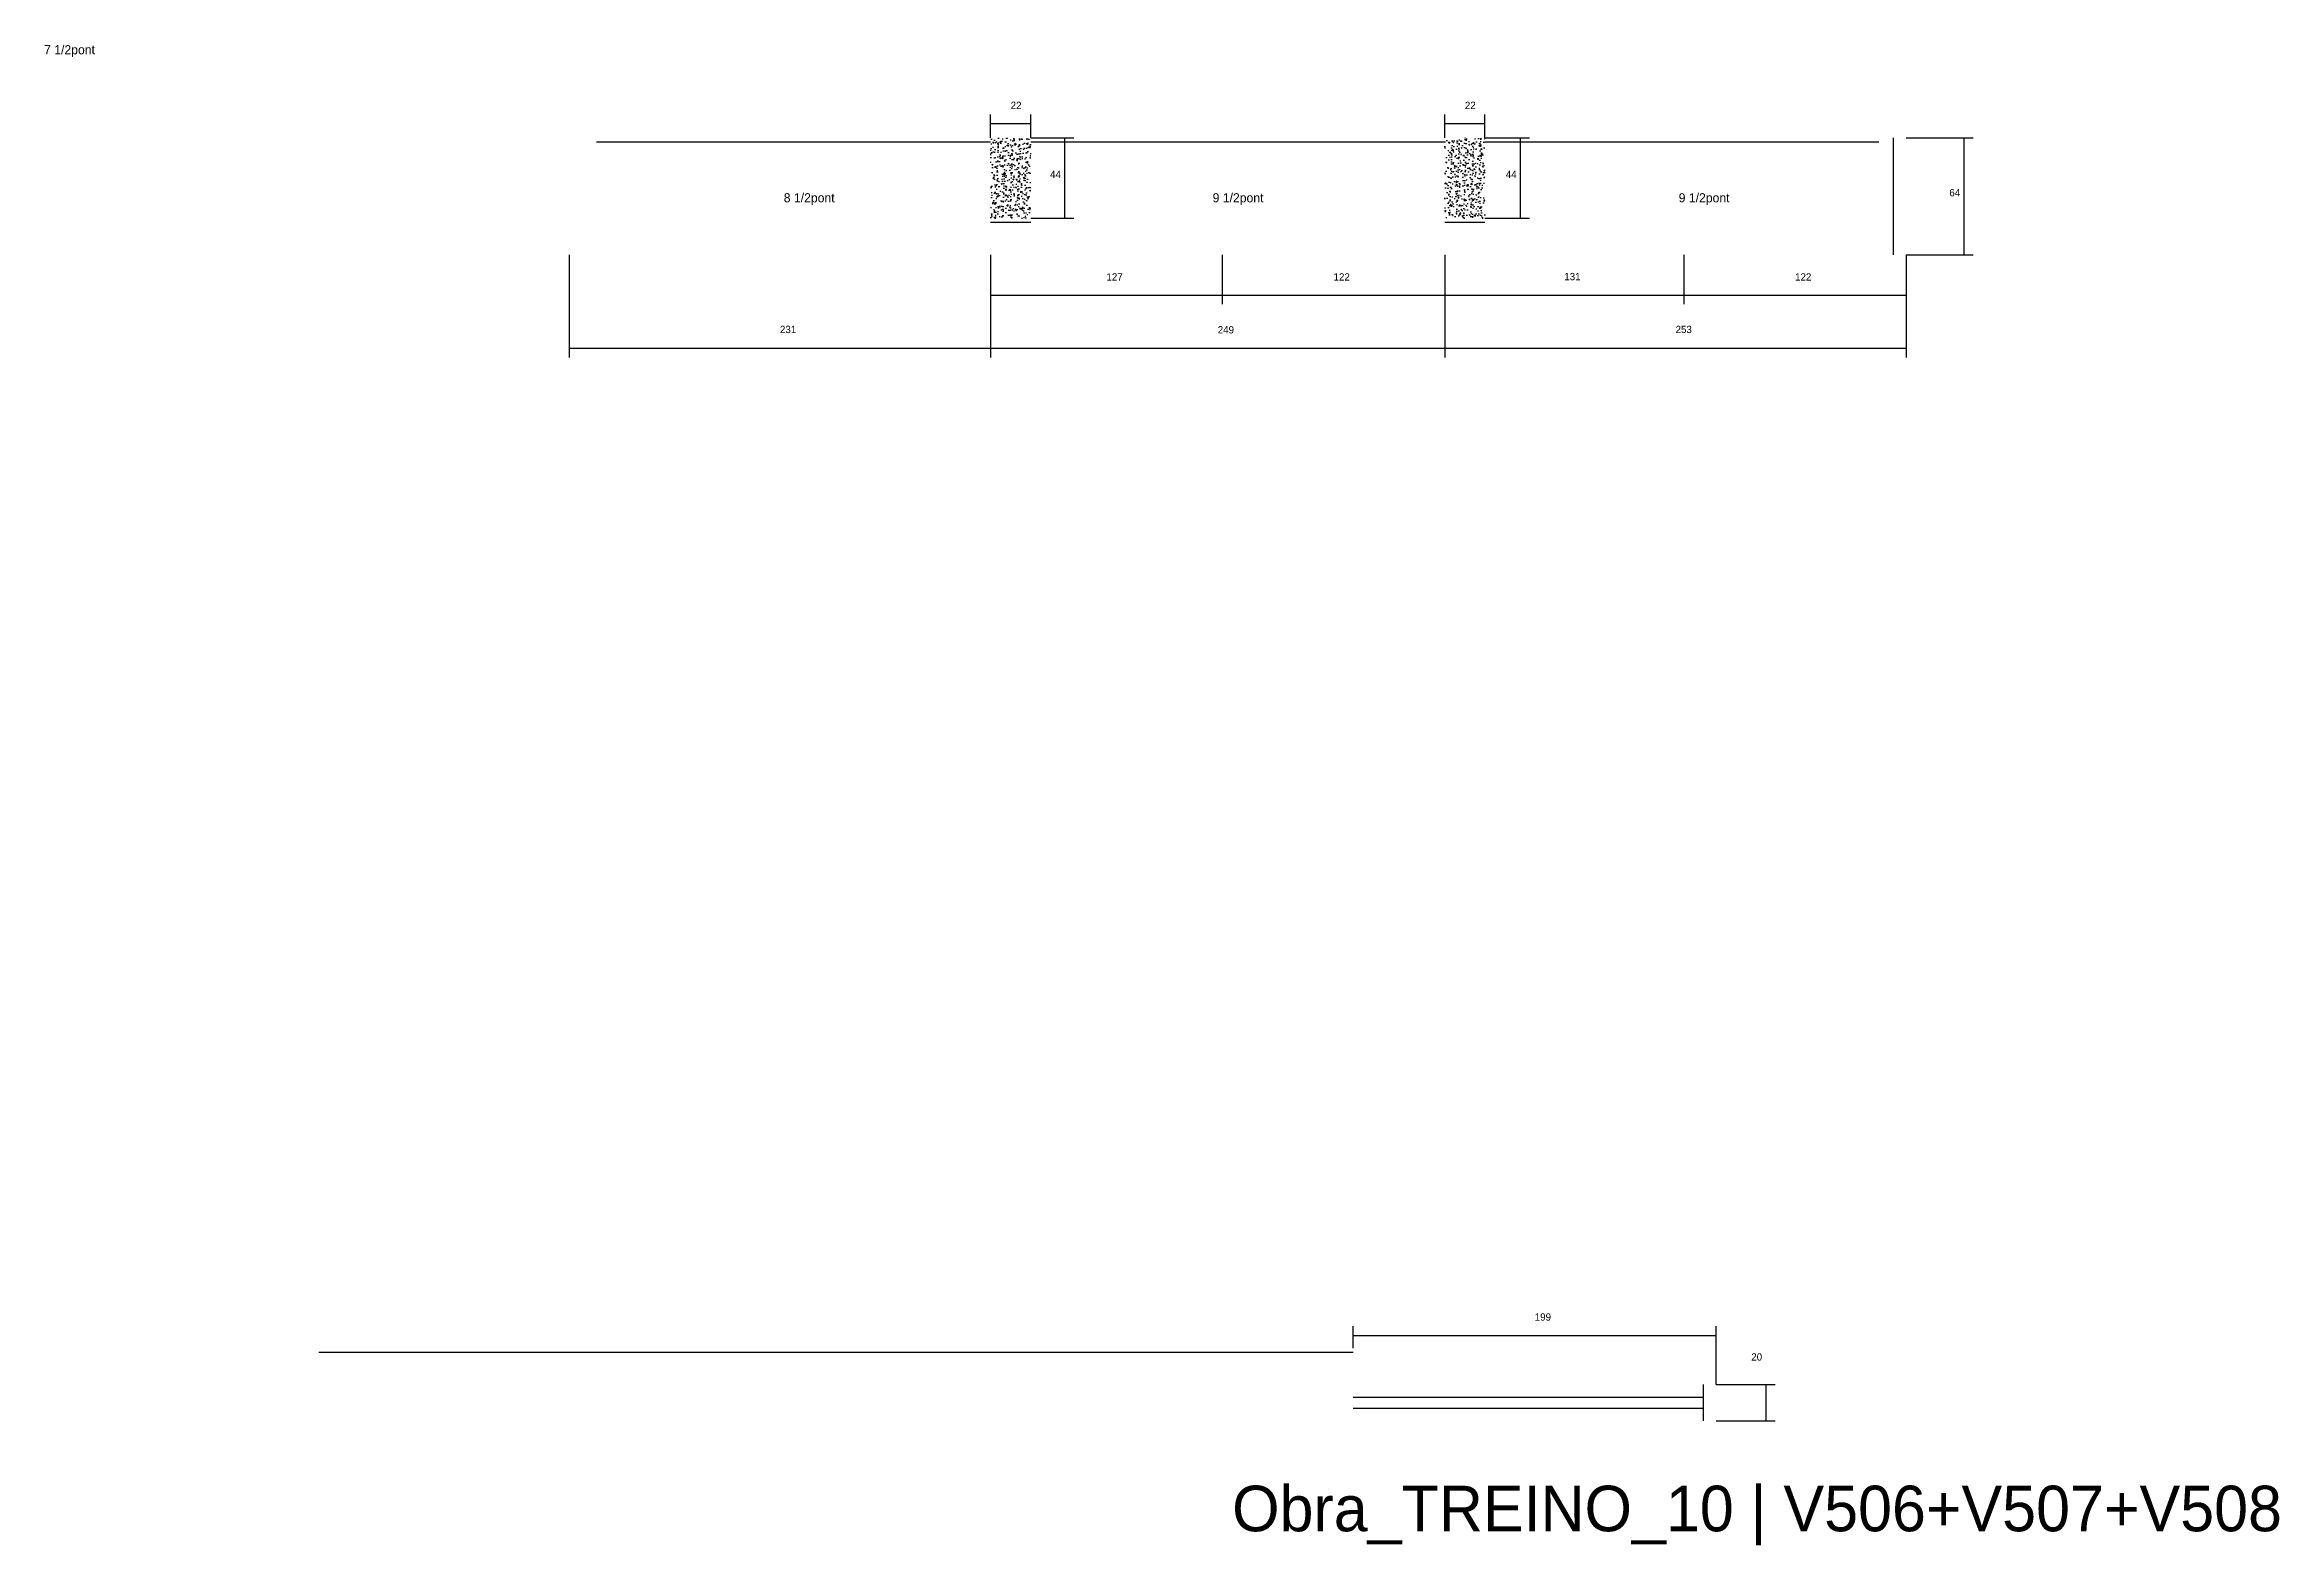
# Model space of a CAD drawing. Header units: metres. Extents: x -2848 to 22762, y -45195 to 1016.
# Drawn here: x -651 to 574, y -23218 to -22395 of the extents above; entities that cross this region are included whole.
import ezdxf

# ---------------------------------------------------------------- set-up
doc = ezdxf.new("R2010")
doc.units = ezdxf.units.M
for name, color, linetype in [('COTA', 4, 'Continuous'), ('Cota Seção (2x)', 4, 'Continuous'), ('LABEL_ID', 3, 'Continuous'), ('NOMENCLATURA', 7, 'Continuous'), ('SARR_2.2x7', 40, 'Continuous')]:
    doc.layers.add(name, color=color, linetype=linetype)

msp = doc.modelspace()

# ---------------------------------------------------------------- texts
at = {"layer": 'Cota Seção (2x)'}
for s, p in [('22', (-121.4, -22430)), ('22', (127.6, -22430)), ('44', (-99.8, -22467.9)), ('44', (150, -22467.9)), ('64', (393.2, -22477.9)), ('127', (-68.9, -22524.1)), ('122', (55.6, -22524.1)), ('131', (182.1, -22523.9)), ('122', (308.6, -22524.1)), ('231', (-247.9, -22552.9)), ('249', (-7.9, -22553.1)), ('253', (243.1, -22552.9)), ('199', (165.9, -23094.5)), ('20', (284.6, -23116.4))]:
    msp.add_text(s, height=4, dxfattribs=at).set_placement(p)
at = {"layer": 'LABEL_ID'}
msp.add_text('Obra_TREINO_10 | V506+V507+V508', height=25, dxfattribs=at).set_placement((0, -23210))
at = {"layer": 'NOMENCLATURA'}
for s, p in [('7 1/2pont', (-651.3, -22400)), ('8 1/2pont', (-245.8, -22481.2)), ('9 1/2pont', (-10.7, -22481.2)), ('9 1/2pont', (244.8, -22481.2))]:
    msp.add_text(s, height=5, dxfattribs=at).set_placement(p)

# ---------------------------------------------------------------- hatches: boundary and pattern name
at = {"layer": 'COTA'}
h = msp.add_hatch(dxfattribs=at)
h.set_pattern_fill('AR-CONC', scale=0.03)
h.paths.add_polyline_path([(-132.4, -22445.9), (-110.4, -22445.9), (-110.4, -22489.9), (-132.4, -22489.9), (-132.4, -22489.9)])
h = msp.add_hatch(dxfattribs=at)
h.set_pattern_fill('AR-CONC', scale=0.03)
h.paths.add_polyline_path([(116.6, -22489.9), (138.6, -22489.9), (138.6, -22445.9), (116.6, -22445.9)])

# ---------------------------------------------------------------- linework, layer by layer
at = {"layer": 'Cota Seção (2x)'}
for p, q in [((-132.4, -22445.9), (-132.4, -22433)), ((-132.4, -22438), (-110.4, -22438)), ((-110.4, -22445.9), (-110.4, -22433)), ((116.6, -22445.9), (116.6, -22433)), ((116.6, -22438), (138.6, -22438)), ((138.6, -22445.9), (138.6, -22433)), ((-110.4, -22445.9), (-86.8, -22445.9)), ((-91.8, -22489.9), (-91.8, -22445.9)), ((138.6, -22445.9), (163.1, -22445.9)), ((158.1, -22489.9), (158.1, -22445.9)), ((369.6, -22445.9), (406.3, -22445.9)), ((401.3, -22509.9), (401.3, -22445.9)), ((-110.4, -22489.9), (-86.8, -22489.9)), ((138.6, -22489.9), (163.1, -22489.9)), ((-363.4, -22509.9), (-363.4, -22566.2)), ((-132.4, -22509.9), (-132.4, -22566.2)), ((-132.4, -22509.9), (-132.4, -22566.2)), ((-132.4, -22509.9), (-132.4, -22537.1)), ((-5.4, -22509.9), (-5.4, -22537.1)), ((-5.4, -22509.9), (-5.4, -22537.1)), ((116.6, -22509.9), (116.6, -22566.2)), ((116.6, -22509.9), (116.6, -22566.2)), ((116.6, -22509.9), (116.6, -22537.1)), ((116.6, -22509.9), (116.6, -22537.1)), ((247.6, -22509.9), (247.6, -22537.1)), ((247.6, -22509.9), (247.6, -22537.1)), ((369.6, -22509.9), (369.6, -22566.2)), ((369.6, -22509.9), (369.6, -22537.1)), ((369.6, -22509.9), (406.3, -22509.9)), ((-132.4, -22532.1), (-5.4, -22532.1)), ((-5.4, -22532.1), (116.6, -22532.1)), ((116.6, -22532.1), (247.6, -22532.1)), ((247.6, -22532.1), (369.6, -22532.1)), ((-363.4, -22561.2), (-132.4, -22561.2)), ((-132.4, -22561.2), (116.6, -22561.2)), ((116.6, -22561.2), (369.6, -22561.2)), ((66.4, -23109.5), (66.4, -23097.6)), ((66.4, -23102.6), (265.4, -23102.6)), ((265.4, -23129.5), (265.4, -23097.6)), ((265.4, -23129.5), (297.7, -23129.5)), ((292.7, -23149.5), (292.7, -23129.5)), ((265.4, -23149.5), (297.7, -23149.5))]:
    msp.add_line(p, q, dxfattribs=at)
at = {"layer": 'SARR_2.2x7'}
for p, q in [((-348.4, -22448.1), (-132.4, -22448.1)), ((-110.4, -22448.1), (116.6, -22448.1)), ((138.6, -22448.1), (354.6, -22448.1)), ((362.6, -22509.9), (362.6, -22445.9)), ((-132.4, -22492.1), (-110.4, -22492.1)), ((116.6, -22492.1), (138.6, -22492.1)), ((-500.7, -23111.7), (-271.6, -23111.7)), ((-271.6, -23111.7), (-27.6, -23111.7)), ((-27.6, -23111.7), (66.4, -23111.7)), ((66.4, -23136.5), (258.4, -23136.5)), ((258.4, -23149.5), (258.4, -23129.5)), ((66.4, -23142.5), (258.4, -23142.5))]:
    msp.add_line(p, q, dxfattribs=at)

msp.set_redraw_order([(e.dxf.handle, doc.entitydb.next_handle()) for e in msp.query("TEXT MTEXT ATTDEF DIMENSION ARC_DIMENSION")])  # texts and dimensions are drawn at this point

doc.saveas('drawing.dxf')
